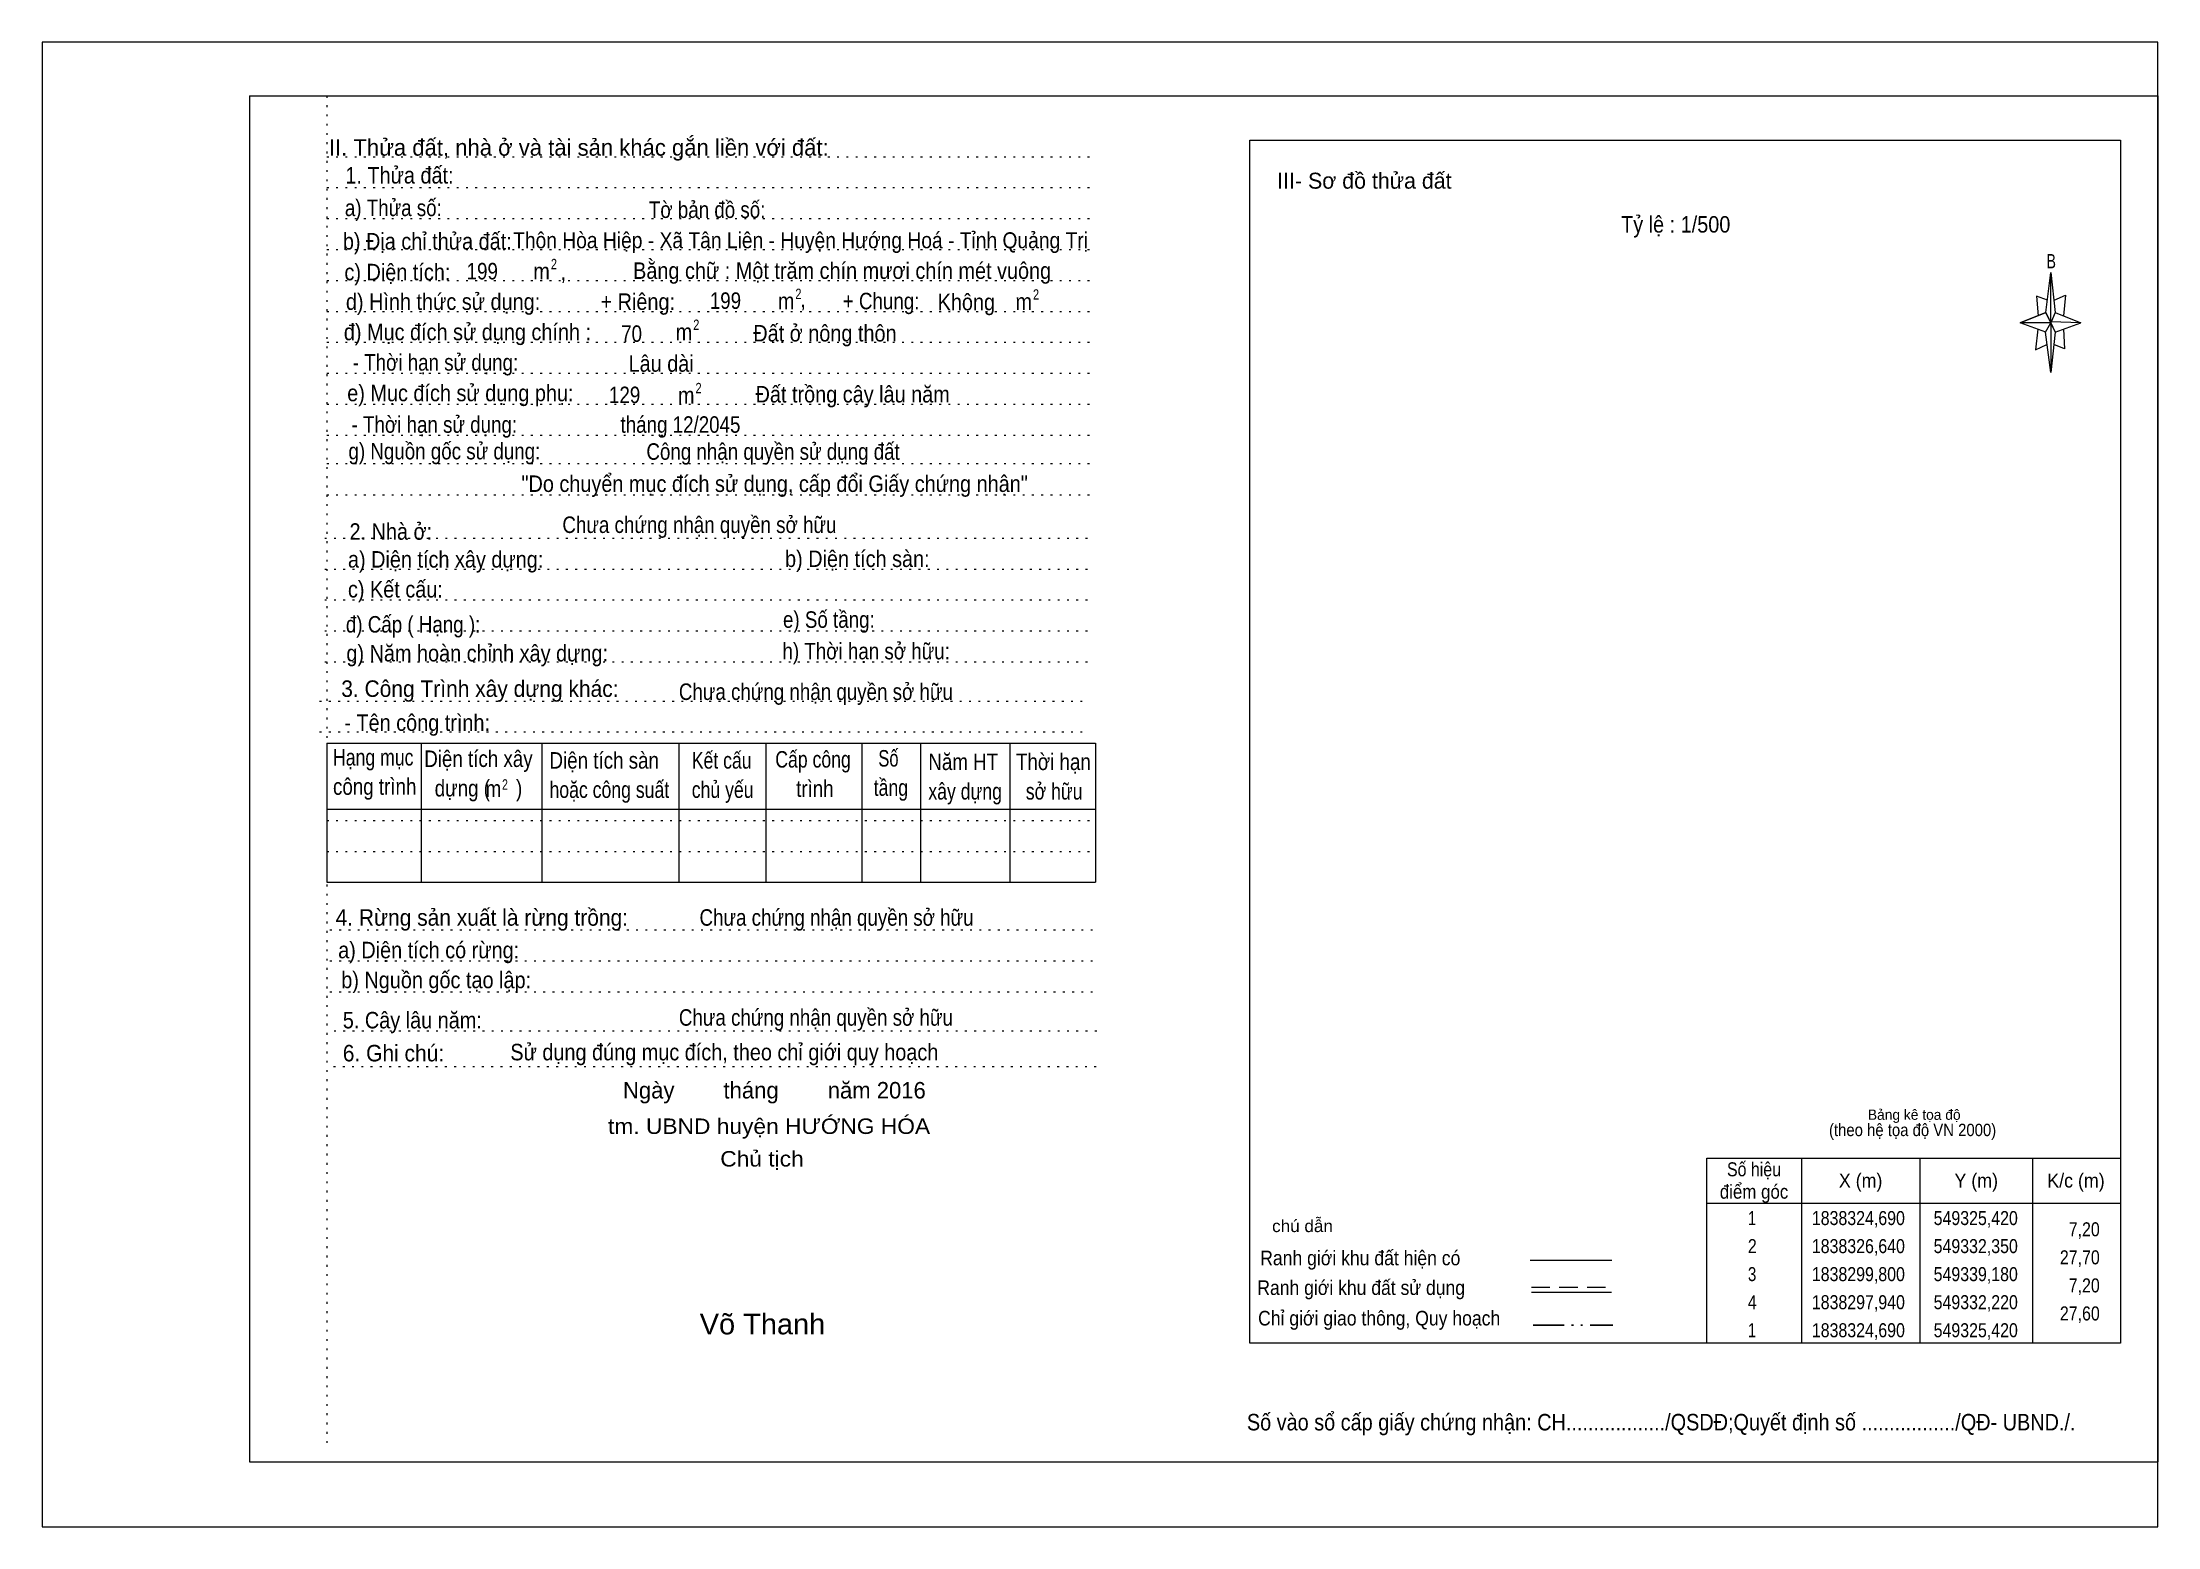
# Model space of a CAD drawing. Header units: metres. Extents: x 548831 to 549376, y 1838224 to 1838371.
# Drawn here: x 549057.4 to 549262.6, y 1838224.1 to 1838368.1 of the extents above; entities that cross this region are included whole.
import ezdxf
from ezdxf.enums import TextEntityAlignment as Align

# ---------------------------------------------------------------- set-up
doc = ezdxf.new("R2010")
doc.units = ezdxf.units.M
doc.header["$LTSCALE"] = 0.6
for name, pattern in [('DASH_DOUBLE_DOT', [9.2, 5, -1.2, 0.3, -1.2, 0.3, -1.2]), ('DOTTED', [1.5, 0.3, -1.2]), ('MEDIUM_DASHED', [4.5, 3, -1.5])]:
    doc.linetypes.add(name, pattern=pattern)
for name, color, linetype, lineweight in [('1', 7, 'DOTTED', 13), ('10', 7, 'Continuous', 13), ('2', 7, 'Continuous', 13), ('20', 7, 'Continuous', 13), ('63', 7, 'Continuous', 13), ('7', 7, 'Continuous', 13)]:
    doc.layers.add(name, color=color, linetype=linetype, lineweight=lineweight)
for name, color, linetype in [('19', 7, 'Continuous'), ('21', 7, 'Continuous'), ('50', 7, 'Continuous'), ('9', 7, 'Continuous')]:
    doc.layers.add(name, color=color, linetype=linetype)

msp = doc.modelspace()

# ---------------------------------------------------------------- texts
at = {"layer": '10'}
msp.add_text('III- Sơ đồ thửa đất', height=1.55, dxfattribs=at).set_placement((549185.625, 1838353.94), align=Align.CENTER)
at = {"layer": '10', "width": 0.9}
for s, height, p in [('  Thôn Hòa Hiệp - Xã Tân Liên - Huyện Hướng Hoá - Tỉnh Quảng Trị', 1.55, (549130.415, 1838348.16)), ('Bằng chữ : Một trăm chín mươi chín mét vuông', 1.6, (549134.965, 1838345.19))]:
    msp.add_text(s, height=height, dxfattribs=at).set_placement(p, align=Align.CENTER)
at = {"layer": '19'}
for s, width, p in [('199', 0.85, (549122.13, 1838342.28)), ('70', 0.85, (549113.53, 1838339.08)), ('Lâu dài', 0.9, (549114.25, 1838336.18)), ('129', 0.85, (549112.35, 1838333.14)), ('tháng 12/2045', 0.85, (549113.47, 1838330.26))]:
    msp.add_text(s, height=1.6, dxfattribs=dict(at, width=width)).set_placement(p)
at = {"layer": '2'}
for s, p in [('II. Thửa đất, nhà ở và tài sản khác gắn liền với đất:', (549085.18, 1838357.14)), (',', (549107.61, 1838345.08)), (',', (549130.88, 1838342.44))]:
    msp.add_text(s, height=1.6, dxfattribs=at).set_placement(p)
for s, height, width, p in [('1. Thửa đất:', 1.6, 0.9, (549086.78, 1838354.44)), ('a) Thửa số:', 1.6, 0.85, (549086.73, 1838351.28)), ('Tờ bản đồ số:', 1.6, 0.85, (549116.22, 1838351.1)), ('c) Diện tích:', 1.6, 0.9, (549086.69, 1838345.05)), ('199', 1.6, 0.85, (549098.54, 1838345.14)), ('m', 1.6, 0.9, (549105.01, 1838345.13)), ('2', 1, 0.8, (549106.71, 1838346.13)), ('d) Hình thức sử dụng:', 1.6, 0.9, (549086.83, 1838342.18)), ('+ Riêng:', 1.6, 0.9, (549111.53, 1838342.18)), ('2', 1, 0.8, (549130.43, 1838343.24)), ('+ Chung:', 1.6, 0.85, (549135.03, 1838342.24)), ('Không', 1.6, 0.9, (549144.23, 1838342.14)), ('2', 1, 0.8, (549153.48, 1838343.18)), ('m', 1.6, 0.9, (549128.73, 1838342.24)), ('m', 1.6, 0.9, (549151.78, 1838342.18)), ('đ) Mục đích sử dụng chính : ', 1.6, 0.9, (549086.63, 1838339.24)), ('m', 1.6, 0.9, (549118.82, 1838339.24)), ('2', 1, 0.8, (549120.52, 1838340.24)), ('Đất ở nông thôn', 1.6, 0.9, (549126.35, 1838339.12)), ('- Thời hạn sử dụng: ', 1.6, 0.85, (549087.49, 1838336.29)), ('e) Mục đích sử dụng phụ: ', 1.6, 0.9, (549086.96, 1838333.32)), ('m', 1.6, 0.9, (549119.04, 1838333.1)), ('2', 1, 0.8, (549120.74, 1838334.1)), ('Đất trồng cây lâu năm', 1.6, 0.9, (549126.57, 1838333.2)), ('- Thời hạn sử dụng: ', 1.6, 0.85, (549087.38, 1838330.26)), ('g) Nguồn gốc sử dụng: ', 1.6, 0.85, (549087.08, 1838327.68)), ('2. Nhà ở:', 1.6, 0.9, (549087.18, 1838319.88)), ('a) Diện tích xây dựng:', 1.6, 0.9, (549087.03, 1838317.18)), ('b) Diện tích sàn:', 1.6, 0.9, (549129.43, 1838317.24)), ('c) Kết cấu:', 1.6, 0.9, (549087.03, 1838314.28)), ('e) Số tầng:', 1.6, 0.85, (549129.23, 1838311.34)), ('đ) Cấp ( Hạng ):', 1.6, 0.85, (549086.83, 1838310.88)), ('g) Năm hoàn chỉnh xây dựng:', 1.6, 0.9, (549086.88, 1838308.08)), ('h) Thời hạn sở hữu:', 1.6, 0.85, (549129.18, 1838308.28)), ('3. Công Trình xây dựng khác:', 1.6, 0.95, (549086.38, 1838304.64)), ('- Tên công trình:', 1.6, 0.9, (549086.68, 1838301.34)), ('Hạng mục', 1.6, 0.8, (549085.58, 1838297.98)), ('Diện tích xây', 1.6, 0.85, (549094.43, 1838297.84)), ('Diện tích sàn', 1.6, 0.85, (549106.58, 1838297.68)), ('Kết cấu', 1.6, 0.8, (549120.38, 1838297.68)), ('Cấp công', 1.6, 0.8, (549128.48, 1838297.78)), (' Số', 1.6, 0.75, (549138.03, 1838297.88)), ('Năm HT', 1.6, 0.85, (549143.33, 1838297.54)), ('Thời hạn', 1.6, 0.85, (549151.83, 1838297.54)), ('công trình', 1.6, 0.85, (549085.58, 1838295.14)), ('  dựng (     )', 1.6, 0.85, (549094.43, 1838294.98)), ('2', 1.007, 0.75, (549101.98, 1838295.64)), ('hoặc công suất', 1.6, 0.8, (549106.58, 1838294.84)), ('chủ yếu', 1.6, 0.8, (549120.38, 1838294.84)), ('    trình', 1.6, 0.85, (549128.48, 1838294.94)), ('tầng', 1.6, 0.8, (549138.03, 1838295.04)), ('m', 1.6, 0.85, (549100.38, 1838294.94)), ('xây dựng', 1.6, 0.8, (549143.33, 1838294.68)), ('  sở hữu', 1.6, 0.8, (549151.83, 1838294.68)), ('4. Rừng sản xuất là rừng trồng:', 1.6, 0.95, (549085.83, 1838282.44)), ('a) Diện tích có rừng:', 1.6, 0.9, (549086.08, 1838279.28)), ('b) Nguồn gốc tạo lập:', 1.6, 0.9, (549086.38, 1838276.38)), ('5. Cây lâu năm:', 1.6, 0.9, (549086.53, 1838272.48)), ('6. Ghi chú:', 1.6, 0.95, (549086.53, 1838269.28)), ('Số vào sổ cấp giấy chứng nhận: CH................../QSDĐ;Quyết định số ................./QĐ- UBND./.', 1.6, 0.9, (549174.23, 1838233.48))]:
    msp.add_text(s, height=height, dxfattribs=dict(at, width=width)).set_placement(p)
at = {"layer": '2', "width": 0.9}
msp.add_text('b) Địa chỉ thửa đất:', height=1.6, dxfattribs=at).set_placement((549094.725, 1838348.04), align=Align.CENTER)
at = {"layer": '20', "width": 0.75}
msp.add_text('B', height=1.378, dxfattribs=at).set_placement((549252.25, 1838346.22), align=Align.CENTER)
at = {"layer": '21'}
msp.add_text('Bảng kê tọa độ', height=1, dxfattribs=at).set_placement((549238.965, 1838263.61), align=Align.CENTER)
at = {"layer": '21', "width": 0.9}
msp.add_text('(theo hệ tọa độ VN 2000)', height=1.2, dxfattribs=at).set_placement((549238.805, 1838262.03), align=Align.CENTER)
at = {"layer": '50', "width": 0.9}
msp.add_text('Tỷ lệ : 1/500', height=1.6, dxfattribs=at).set_placement((549210.53, 1838349.68))
at = {"layer": '50'}
msp.add_text('Ngày        tháng        năm 2016', height=1.6, dxfattribs=at).set_placement((549128.395, 1838265.68), align=Align.CENTER)
for s, height, width, p in [('tm. UBND huyện HƯỚNG HÓA', 1.5, 1.1, (549127.88, 1838262.24)), (' Chủ tịch', 1.5, 1.1, (549126.885, 1838259.08)), ('Võ Thanh', 2, 1.05, (549127.24, 1838242.8))]:
    msp.add_text(s, height=height, dxfattribs=dict(at, width=width)).set_placement(p, align=Align.CENTER)
at = {"layer": '63'}
for s, width, p in [('Số hiệu', 0.85, (549223.42, 1838258.13)), ('điểm góc', 0.9, (549223.425, 1838255.96)), ('X (m)', 0.95, (549233.765, 1838257.04)), ('Y (m)', 0.95, (549244.98, 1838257.04)), ('K/c (m)', 0.95, (549254.655, 1838257.04)), (' 1', 0.75, (549223.035, 1838253.4)), ('1838324,690', 0.85, (549233.545, 1838253.4)), ('549325,420', 0.85, (549244.93, 1838253.4)), (' 2', 0.85, (549223.04, 1838250.68)), ('1838326,640', 0.85, (549233.545, 1838250.68)), ('549332,350', 0.85, (549244.93, 1838250.68)), (' 3', 0.8, (549223.035, 1838247.96)), ('1838299,800', 0.85, (549233.545, 1838247.96)), ('549339,180', 0.85, (549244.93, 1838247.96)), (' 4', 0.85, (549223.035, 1838245.24)), ('1838297,940', 0.85, (549233.545, 1838245.24)), ('549332,220', 0.85, (549244.93, 1838245.24)), (' 1', 0.75, (549223.035, 1838242.52)), ('1838324,690', 0.85, (549233.545, 1838242.52)), ('549325,420', 0.85, (549244.93, 1838242.52))]:
    msp.add_text(s, height=1.36, dxfattribs=dict(at, width=width)).set_placement(p, align=Align.CENTER)
at = {"layer": '63', "width": 0.85}
for s, p in [('7,20', (549256.96, 1838252.31)), ('27,70', (549256.96, 1838249.59)), ('7,20', (549256.96, 1838246.87)), ('27,60', (549256.96, 1838244.15))]:
    msp.add_text(s, height=1.36, dxfattribs=at).set_placement(p, align=Align.RIGHT)
at = {"layer": '7'}
for s, height, width, p in [('chú dẫn', 1.181, 1.05, (549179.625, 1838252.72)), ('Ranh giới khu đất hiện có ', 1.417, 0.9, (549185.465, 1838249.5)), ('Ranh giới khu đất sử dụng', 1.415, 0.9, (549185.315, 1838246.62)), ('Chỉ giới giao thông, Quy hoạch', 1.417, 0.9, (549187.06, 1838243.66))]:
    msp.add_text(s, height=height, dxfattribs=dict(at, width=width)).set_placement(p, align=Align.CENTER)
at = {"layer": '9'}
for s, width, p in [('Công nhận quyền sử dụng đất ', 0.85, (549115.98, 1838327.64)), ('"Do chuyển mục đích sử dụng, cấp đổi Giấy chứng nhận"', 0.9, (549103.86, 1838324.52)), ('Chưa chứng nhận quyền sở hữu', 0.85, (549107.83, 1838320.54)), ('Chưa chứng nhận quyền sở hữu', 0.85, (549119.13, 1838304.34)), ('Chưa chứng nhận quyền sở hữu', 0.85, (549121.13, 1838282.44)), ('Chưa chứng nhận quyền sở hữu', 0.85, (549119.13, 1838272.74)), ('Sử dụng đúng mục đích, theo chỉ giới quy hoạch', 0.9, (549102.78, 1838269.38))]:
    msp.add_text(s, height=1.6, dxfattribs=dict(at, width=width)).set_placement(p)

# ---------------------------------------------------------------- linework, layer by layer
at = {"layer": '1', "linetype": 'Continuous'}
for p, q in [((549077.48, 1838362.94), (549262.58, 1838362.94)), ((549077.48, 1838362.94), (549077.48, 1838230.44)), ((549262.58, 1838362.94), (549262.58, 1838230.44)), ((549077.48, 1838230.44), (549262.58, 1838230.44))]:
    msp.add_line(p, q, dxfattribs=at)
at = {"layer": '1'}
for p, q in [((549084.98, 1838362.94), (549084.98, 1838231.54)), ((549084.98, 1838357.04), (549159.53, 1838357.04)), ((549084.98, 1838354.04), (549159.53, 1838354.04)), ((549084.98, 1838351.04), (549159.53, 1838351.04)), ((549084.98, 1838348.04), (549159.53, 1838348.04)), ((549084.98, 1838345.04), (549159.53, 1838345.04)), ((549084.98, 1838342.04), (549159.53, 1838342.04)), ((549084.98, 1838339.04), (549159.53, 1838339.04)), ((549084.98, 1838336.04), (549159.53, 1838336.04)), ((549084.98, 1838333.04), (549159.53, 1838333.04)), ((549084.98, 1838330.04), (549159.53, 1838330.04)), ((549084.98, 1838327.28), (549159.53, 1838327.28)), ((549084.98, 1838324.24), (549159.53, 1838324.24)), ((549084.78, 1838320.04), (549159.33, 1838320.04)), ((549084.78, 1838317.04), (549159.33, 1838317.04)), ((549084.78, 1838314.04), (549159.33, 1838314.04)), ((549084.78, 1838311.04), (549159.33, 1838311.04)), ((549084.78, 1838308.04), (549159.33, 1838308.04)), ((549084.28, 1838304.24), (549158.83, 1838304.24)), ((549084.28, 1838301.24), (549158.83, 1838301.24)), ((549084.98, 1838292.64), (549159.53, 1838292.64)), ((549084.98, 1838289.64), (549159.53, 1838289.64)), ((549085.28, 1838282.04), (549159.83, 1838282.04)), ((549085.28, 1838279.04), (549159.83, 1838279.04)), ((549085.28, 1838276.04), (549159.83, 1838276.04)), ((549085.68, 1838272.24), (549160.23, 1838272.24)), ((549085.63, 1838268.78), (549160.18, 1838268.78))]:
    msp.add_line(p, q, dxfattribs=at)
at = {"layer": '1', "linetype": 'Continuous'}
msp.add_lwpolyline([(549057.38, 1838224.14), (549262.58, 1838224.14), (549262.58, 1838368.14), (549057.38, 1838368.14)], close=True, dxfattribs=at)
at = {"layer": '10'}
for p, q in [((549084.98, 1838300.14), (549159.53, 1838300.14)), ((549084.98, 1838300.14), (549084.98, 1838286.68)), ((549094.13, 1838300.14), (549094.13, 1838286.68)), ((549105.83, 1838300.14), (549105.83, 1838286.68)), ((549119.13, 1838300.14), (549119.13, 1838286.68)), ((549127.58, 1838300.14), (549127.58, 1838286.68)), ((549136.88, 1838300.14), (549136.88, 1838286.68)), ((549142.58, 1838300.14), (549142.58, 1838286.68)), ((549151.23, 1838300.14), (549151.23, 1838286.68)), ((549159.53, 1838300.14), (549159.53, 1838286.68)), ((549084.98, 1838293.74), (549159.53, 1838293.74)), ((549084.98, 1838286.68), (549159.53, 1838286.68))]:
    msp.add_line(p, q, dxfattribs=at)
at = {"layer": '2'}
msp.add_lwpolyline([(549174.53, 1838358.64), (549258.98, 1838358.64), (549258.98, 1838241.94), (549174.53, 1838241.94)], close=True, dxfattribs=at)
at = {"layer": '20'}
for p, q in [((549251.74, 1838341.92), (549252.2, 1838345.82)), ((549252.64, 1838341.92), (549255.14, 1838340.92)), ((549251.74, 1838340.02), (549249.24, 1838340.92)), ((549252.64, 1838340.02), (549252.2, 1838336.12)), ((549253.44, 1838340.32), (549253.54, 1838338.42)), ((549253.54, 1838338.42), (549252.5, 1838338.82))]:
    msp.add_line(p, q, dxfattribs=at)
for points in [[(549252.2, 1838345.82), (549252.64, 1838341.92), (549252.2, 1838340.92)], [(549252.2, 1838340.92), (549249.24, 1838340.92), (549251.74, 1838341.92), (549252.64, 1838340.02), (549255.14, 1838340.92), (549252.2, 1838341.02)], [(549252.2, 1838340.92), (549252.2, 1838336.12), (549251.7, 1838340.02)]]:
    msp.add_lwpolyline(points, close=True, dxfattribs=at)
for points in [[(549252.2, 1838340.92), (549251.74, 1838341.92), (549249.24, 1838340.92)], [(549251.9, 1838343.12), (549250.84, 1838343.52), (549251, 1838341.62)], [(549252.54, 1838343.12), (549253.64, 1838343.62), (549253.44, 1838341.62)], [(549250.94, 1838340.32), (549250.74, 1838338.32), (549251.84, 1838338.82)], [(549252.2, 1838340.92), (549252.64, 1838340.02), (549255.14, 1838340.92)]]:
    msp.add_lwpolyline(points, dxfattribs=at)
at = {"layer": '63'}
for p, q in [((549228.02, 1838259.9), (549228.02, 1838241.94)), ((549239.5, 1838259.9), (549239.5, 1838241.94)), ((549250.45, 1838259.9), (549250.45, 1838241.94)), ((549218.83, 1838255.54), (549258.98, 1838255.54))]:
    msp.add_line(p, q, dxfattribs=at)
msp.add_lwpolyline([(549218.83, 1838259.9), (549258.98, 1838259.9), (549258.98, 1838241.94), (549218.83, 1838241.94)], close=True, dxfattribs=at)
at = {"layer": '7'}
for p, q in [((549201.7, 1838249.98), (549209.62, 1838249.98)), ((549201.83, 1838246.9), (549209.6, 1838246.9))]:
    msp.add_line(p, q, dxfattribs=at)
at = {"layer": '7', "linetype": 'MEDIUM_DASHED'}
msp.add_line((549201.83, 1838247.38), (549209.85, 1838247.38), dxfattribs=at)
at = {"layer": '7', "linetype": 'DASH_DOUBLE_DOT', "lineweight": 25}
msp.add_line((549202, 1838243.7), (549209.74, 1838243.7), dxfattribs=at)

msp.set_redraw_order([(e.dxf.handle, doc.entitydb.next_handle()) for e in msp.query("TEXT MTEXT ATTDEF DIMENSION ARC_DIMENSION")])  # texts and dimensions are drawn at this point

doc.saveas('drawing.dxf')
